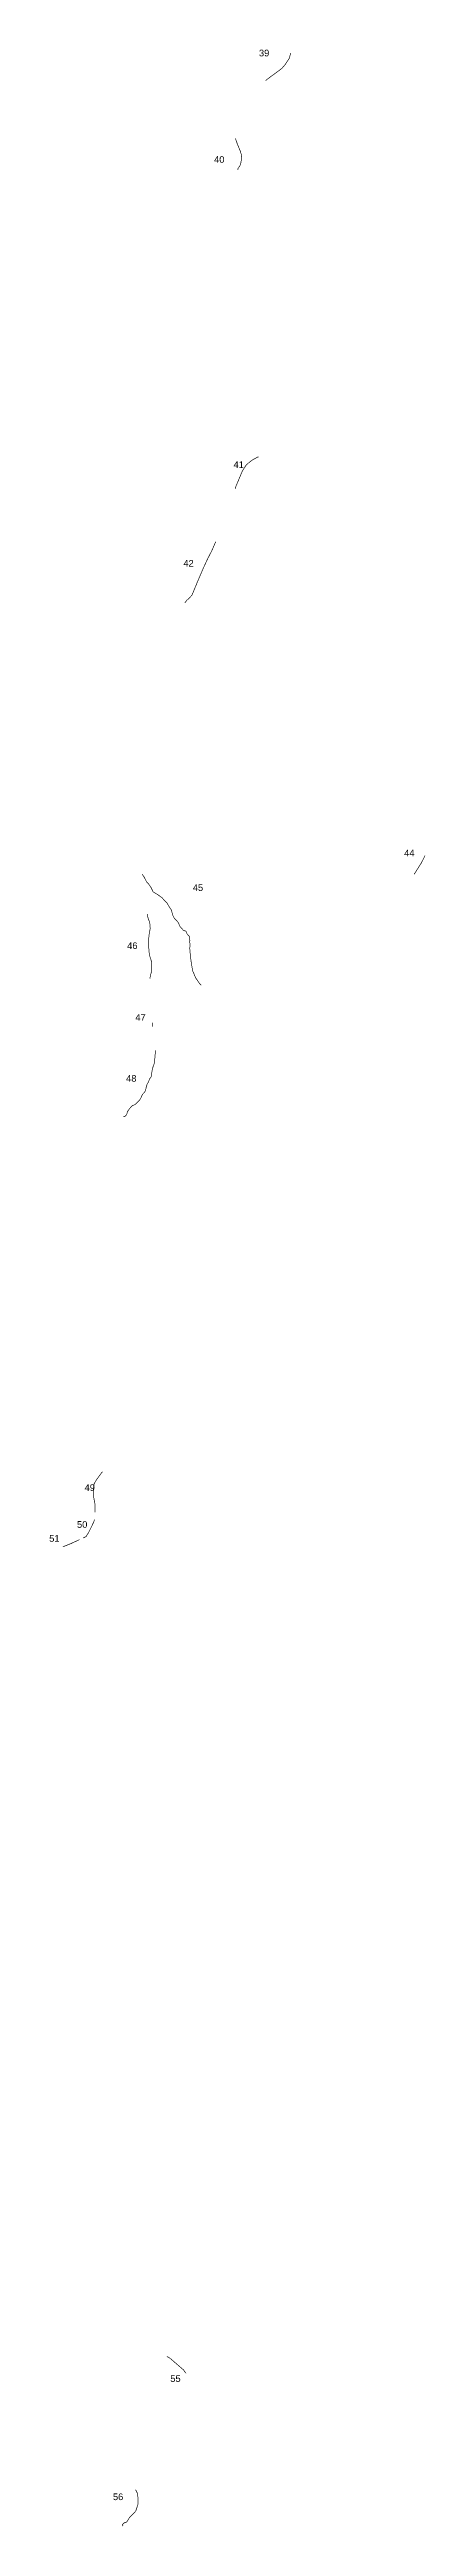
# Model space of a CAD drawing. Header units: metres. Extents: x 258924 to 356197, y 1740805 to 2227803.
# Drawn here: x 269356 to 272180, y 2092722 to 2111356 of the extents above; entities that cross this region are included whole.
import ezdxf

# ---------------------------------------------------------------- set-up
doc = ezdxf.new("R2010")
doc.units = ezdxf.units.M
doc.layers.add('UNPROTECTED', color=10, linetype='Continuous')
doc.styles.get("Standard").update_dxf_attribs({"font": 'arial.ttf'})

msp = doc.modelspace()

# ---------------------------------------------------------------- texts
at = {"char_height": 50, "attachment_point": 1}
for s, width, heights, insert in [('39', 70.18, [0], (270929, 2111355)), ('40', 70.18, [0], (270592, 2110554)), ('41', 370.69, [109], (270738, 2108258)), ('42', 70.18, [0], (270361, 2107516)), ('44', 70.18, [0], (272020, 2105336)), ('45', 70.18, [0], (270432, 2105076)), ('46', 70.18, [0], (269939, 2104639)), ('47', 70.18, [0], (270000, 2104099)), ('48', 174.07, [0], (269931, 2103641)), ('49', 70.18, [0], (269619, 2100562)), ('50', 70.18, [0], (269562, 2100285)), ('51', 70.18, [0], (269353, 2100180)), ('55', 70.18, [0], (270263, 2093859)), ('56', 70.18, [0], (269832, 2092970))]:
    msp.add_mtext_dynamic_manual_height_columns(s, width=width, gutter_width=1, heights=heights, dxfattribs=dict(at, insert=insert))

# ---------------------------------------------------------------- linework, layer by layer
at = {"layer": 'UNPROTECTED', "const_width": 5, "flags": 128}
for points in [[(271167, 2111330), (271158, 2111292), (271126, 2111243), (271100, 2111213), (271057, 2111181), (271006, 2111144), (270978, 2111122)], [(270753, 2110687), (270754, 2110682), (270768, 2110642), (270788, 2110594), (270797, 2110565), (270799, 2110540), (270793, 2110504), (270785, 2110478), (270775, 2110467), (270771, 2110460), (270770, 2110449)], [(270926, 2108292), (270919, 2108290), (270883, 2108270), (270852, 2108247), (270831, 2108227), (270806, 2108189), (270758, 2108075), (270752, 2108059), (270750, 2108051)], [(270604, 2107654), (270600, 2107644), (270574, 2107584), (270546, 2107530), (270512, 2107457), (270468, 2107354), (270426, 2107252), (270400, 2107224), (270387, 2107213), (270372, 2107193)], [(270496, 2104317), (270485, 2104326), (270453, 2104373), (270440, 2104404), (270431, 2104424), (270426, 2104454), (270419, 2104497), (270414, 2104537), (270411, 2104570), (270409, 2104596), (270412, 2104618), (270408, 2104648), (270410, 2104654), (270407, 2104675), (270405, 2104685), (270389, 2104703), (270381, 2104723), (270361, 2104730), (270335, 2104760), (270323, 2104788), (270309, 2104805), (270293, 2104821), (270280, 2104846), (270272, 2104881), (270254, 2104908), (270237, 2104937), (270227, 2104946), (270217, 2104956), (270202, 2104974), (270169, 2104998), (270134, 2105019), (270117, 2105054), (270099, 2105079), (270086, 2105092), (270064, 2105135), (270058, 2105142), (270053, 2105153)], [(272177, 2105292), (272147, 2105233), (272103, 2105164), (272095, 2105150)], [(270089, 2104853), (270093, 2104833), (270098, 2104814), (270106, 2104796), (270110, 2104776), (270112, 2104745), (270104, 2104699), (270100, 2104664), (270101, 2104644), (270101, 2104617), (270102, 2104575), (270108, 2104538), (270122, 2104494), (270124, 2104458), (270121, 2104416), (270112, 2104387), (270111, 2104366)], [(270129, 2104036), (270128, 2104005)], [(270150, 2103828), (270150, 2103824), (270149, 2103791), (270145, 2103748), (270142, 2103727), (270134, 2103705), (270128, 2103686), (270122, 2103648), (270121, 2103635), (270119, 2103628), (270117, 2103624), (270111, 2103617), (270107, 2103612), (270103, 2103601), (270101, 2103594), (270100, 2103588), (270099, 2103586), (270096, 2103583), (270093, 2103581), (270091, 2103577), (270089, 2103573), (270084, 2103557), (270081, 2103545), (270077, 2103528), (270074, 2103520), (270065, 2103507), (270057, 2103499), (270049, 2103486), (270044, 2103474), (270039, 2103463), (270032, 2103453), (270023, 2103443), (270016, 2103437), (270008, 2103429), (270001, 2103422), (269995, 2103418), (269989, 2103415), (269981, 2103413), (269974, 2103408), (269955, 2103386), (269945, 2103372), (269940, 2103362), (269937, 2103350), (269934, 2103343), (269930, 2103337), (269924, 2103332), (269919, 2103329), (269916, 2103329), (269913, 2103330), (269910, 2103330)], [(269754, 2100658), (269736, 2100635), (269701, 2100585), (269690, 2100564), (269685, 2100522), (269687, 2100465), (269698, 2100409), (269697, 2100370), (269697, 2100352)], [(269694, 2100297), (269686, 2100275), (269649, 2100199), (269630, 2100169), (269608, 2100158)], [(269581, 2100146), (269516, 2100116), (269456, 2100092)], [(270237, 2094001), (270247, 2093995), (270260, 2093988), (270363, 2093899), (270376, 2093880), (270382, 2093874)], [(270001, 2092999), (270004, 2092995), (270015, 2092973), (270018, 2092958), (270020, 2092934), (270021, 2092892), (270004, 2092839), (269999, 2092833), (269955, 2092787), (269937, 2092757), (269921, 2092749), (269917, 2092750), (269913, 2092746), (269902, 2092735), (269908, 2092724)]]:
    msp.add_lwpolyline(points, dxfattribs=at)

msp.set_redraw_order([(e.dxf.handle, doc.entitydb.next_handle()) for e in msp.query("TEXT MTEXT ATTDEF DIMENSION ARC_DIMENSION")])  # texts and dimensions are drawn at this point

doc.saveas('drawing.dxf')
